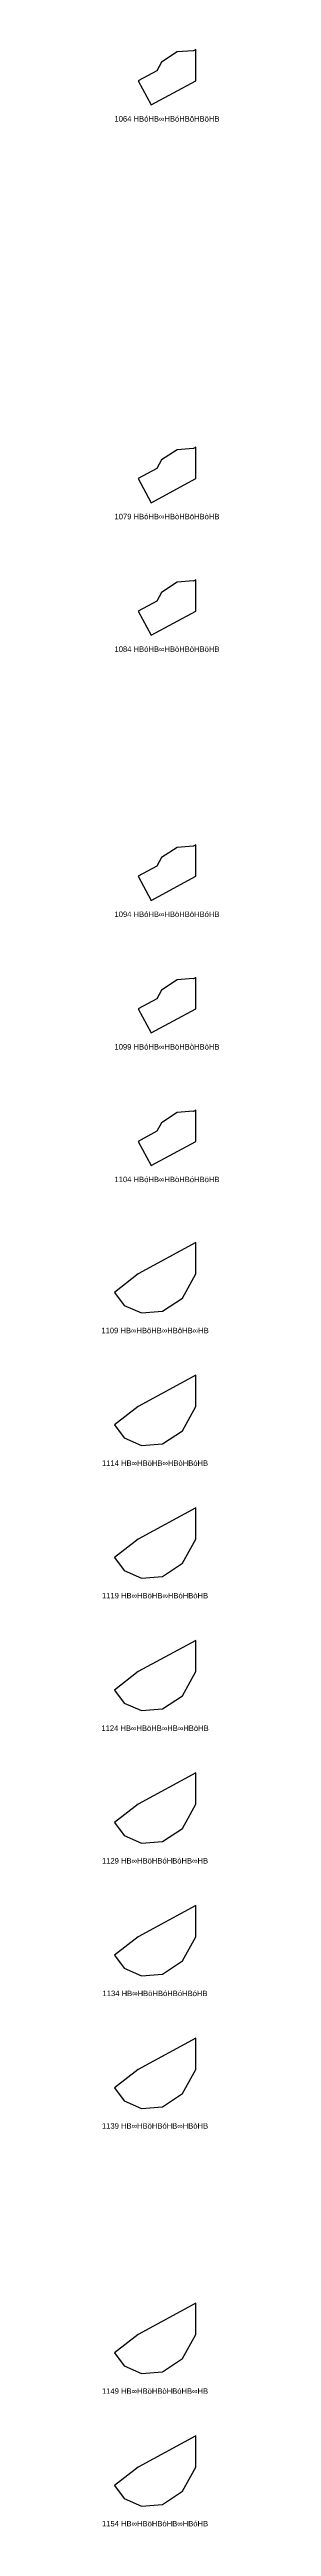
# Model space of a CAD drawing. Header units: millimetres. Extents: x 122552 to 1654769, y -10280102 to 62068.
# Drawn here: x 1473669 to 1497286, y -9149953 to -8652047 of the extents above; entities that cross this region are included whole.
import ezdxf
from ezdxf.enums import TextEntityAlignment as Align

# ---------------------------------------------------------------- set-up
doc = ezdxf.new("R2010")
doc.units = ezdxf.units.MM
doc.styles.add('Arial', font='arial_0.ttf')

msp = doc.modelspace()

# ---------------------------------------------------------------- linework, layer by layer
for points in [[(1483627, -8663193), (1492578, -8658336), (1492578, -8652047), (1492100, -8652307), (1492097, -8652277), (1488810, -8652538), (1485663, -8654583), (1484727, -8656308), (1480991, -8658336)], [(1483627, -8743139), (1492578, -8738282), (1492578, -8731993), (1492100, -8732253), (1492097, -8732223), (1488810, -8732484), (1485663, -8734529), (1484727, -8736254), (1480991, -8738282)], [(1483627, -8769788), (1492578, -8764930), (1492578, -8758642), (1492100, -8758901), (1492097, -8758872), (1488810, -8759133), (1485663, -8761178), (1484727, -8762902), (1480991, -8764930)], [(1483627, -8823085), (1492578, -8818228), (1492578, -8811939), (1492100, -8812199), (1492097, -8812169), (1488810, -8812430), (1485663, -8814475), (1484727, -8816200), (1480991, -8818228)], [(1483627, -8849734), (1492578, -8844876), (1492578, -8838588), (1492100, -8838847), (1492097, -8838818), (1488810, -8839079), (1485663, -8841124), (1484727, -8842848), (1480991, -8844876)], [(1483627, -8876383), (1492578, -8871525), (1492578, -8865237), (1492100, -8865496), (1492097, -8865467), (1488810, -8865727), (1485663, -8867772), (1484727, -8869497), (1480991, -8871525)], [(1492578, -8891885), (1480991, -8898174), (1476173, -8901878), (1478183, -8904493), (1481613, -8906016), (1485869, -8905679), (1489942, -8903031), (1492578, -8898174)], [(1492578, -8918534), (1480991, -8924822), (1476173, -8928527), (1478183, -8931141), (1481613, -8932665), (1485869, -8932327), (1489942, -8929680), (1492578, -8924822)], [(1492578, -8945183), (1480991, -8951471), (1476173, -8955175), (1478183, -8957790), (1481613, -8959314), (1485869, -8958976), (1489942, -8956329), (1492578, -8951471)], [(1492578, -8971831), (1480991, -8978120), (1476173, -8981824), (1478183, -8984439), (1481613, -8985962), (1485869, -8985625), (1489942, -8982977), (1492578, -8978120)], [(1492578, -8998480), (1480991, -9004768), (1476173, -9008473), (1478183, -9011087), (1481613, -9012611), (1485869, -9012273), (1489942, -9009626), (1492578, -9004768)], [(1492578, -9025129), (1480991, -9031417), (1476173, -9035121), (1478183, -9037736), (1481613, -9039260), (1485869, -9038922), (1489942, -9036275), (1492578, -9031417)], [(1492578, -9051777), (1480991, -9058066), (1476173, -9061770), (1478183, -9064385), (1481613, -9065908), (1485869, -9065571), (1489942, -9062923), (1492578, -9058066)], [(1492578, -9105075), (1480991, -9111363), (1476173, -9115067), (1478183, -9117682), (1481613, -9119206), (1485869, -9118868), (1489942, -9116221), (1492578, -9111363)], [(1492578, -9131723), (1480991, -9138012), (1476173, -9141716), (1478183, -9144331), (1481613, -9145854), (1485869, -9145517), (1489942, -9142869), (1492578, -9138012)]]:
    msp.add_lwpolyline(points, close=True)

# ---------------------------------------------------------------- texts
at = {"style": 'Arial'}
for s, p in [('1064 HBóHB∞HBóHBöHBöHB', (1486784, -8665980)), ('1079 HBóHB∞HBòHBöHBòHB', (1486784, -8745926)), ('1084 HBóHB∞HBòHBòHBöHB', (1486784, -8772574)), ('1094 HBóHB∞HBöHBöHBóHB', (1486784, -8825872)), ('1099 HBóHB∞HBöHBòHBòHB', (1486784, -8852520)), ('1104 HBóHB∞HBöHBóHBöHB', (1486784, -8879169)), ('1109 HB∞HBöHB∞HBöHB∞HB', (1484375, -8909549)), ('1114 HB∞HBöHB∞HBòHBóHB', (1484375, -8936198)), ('1119 HB∞HBöHB∞HBóHBòHB', (1484375, -8962846)), ('1124 HB∞HBöHB∞HB∞HBöHB', (1484375, -8989495)), ('1129 HB∞HBöHBóHBòHB∞HB', (1484375, -9016144)), ('1134 HB∞HBöHBóHBóHBóHB', (1484375, -9042792)), ('1139 HB∞HBöHBóHB∞HBòHB', (1484375, -9069441)), ('1149 HB∞HBöHBòHBóHB∞HB', (1484375, -9122738)), ('1154 HB∞HBöHBòHB∞HBóHB', (1484375, -9149387))]:
    msp.add_text(s, height=1100, dxfattribs=at).set_placement(p, align=Align.MIDDLE_CENTER)

doc.saveas('drawing.dxf')
